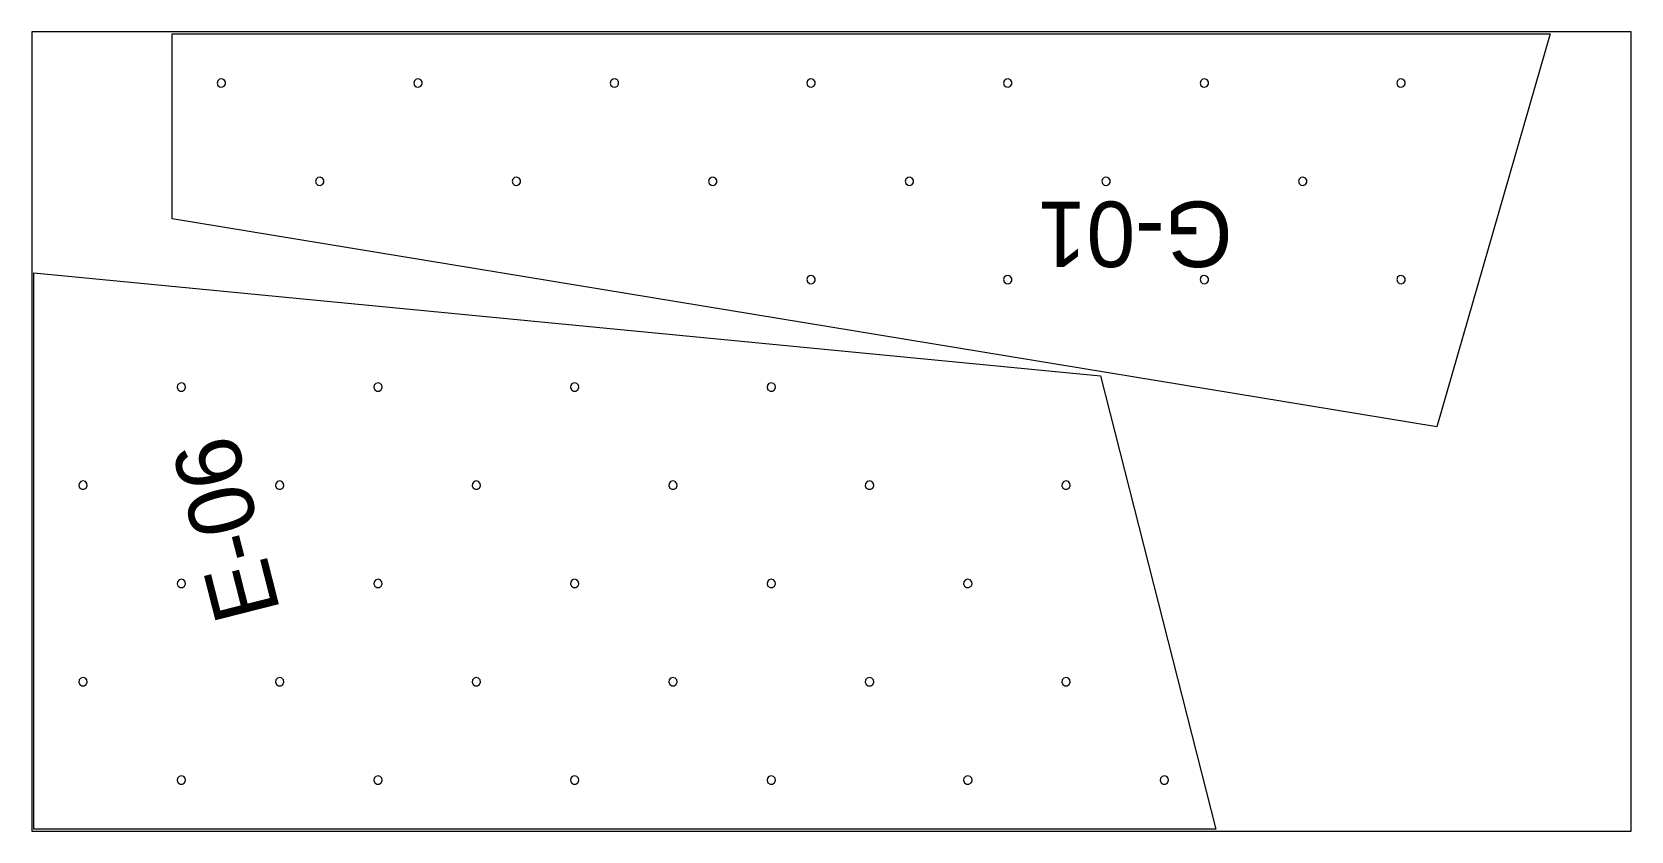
# Model space of a CAD drawing. Extents: x 0 to 287620, y 0 to 1220.
# Drawn here: x 223440 to 225880, y 0 to 1220 of the extents above; entities that cross this region are included whole.
import ezdxf

# ---------------------------------------------------------------- set-up
doc = ezdxf.new("R2010")
doc.units = 0
doc.header["$MEASUREMENT"] = 0
for name, color, linetype, lineweight in [('CUSTOM', 7, 'CONTINUOUS', 0), ('drilling', 7, 'CONTINUOUS', 0), ('FINAL', 7, 'CONTINUOUS', 0)]:
    doc.layers.add(name, color=color, linetype=linetype, lineweight=lineweight)

msp = doc.modelspace()

# ---------------------------------------------------------------- texts
at = {"layer": 'Final', "lineweight": 0}
for s, rotation, p in [('G-01', 180, (225272, 961.1)), ('E-06', 104.264, (223819.4, 335.8))]:
    msp.add_text(s, height=100, rotation=rotation, dxfattribs=at).set_placement(p)

# ---------------------------------------------------------------- linework, layer by layer
at = {"layer": 'CUSTOM', "lineweight": 0}
msp.add_lwpolyline([(223440, 0), (225880, 0), (225880, 1220), (223440, 1220)], close=True, dxfattribs=at)
at = {"layer": 'drilling', "lineweight": 0}
for points in [[(223722.5, 1142), (223723.5, 1138.5), (223726.3, 1136.1), (223729.9, 1135.6), (223733.2, 1137.1), (223735.2, 1140.2), (223735.2, 1143.8), (223733.2, 1146.9), (223729.9, 1148.4), (223726.3, 1147.9), (223723.5, 1145.5)], [(224022.5, 1142), (224023.5, 1138.5), (224026.3, 1136.1), (224029.9, 1135.6), (224033.2, 1137.1), (224035.2, 1140.2), (224035.2, 1143.8), (224033.2, 1146.9), (224029.9, 1148.4), (224026.3, 1147.9), (224023.5, 1145.5)], [(224322.5, 1142), (224323.5, 1138.5), (224326.3, 1136.1), (224329.9, 1135.6), (224333.2, 1137.1), (224335.2, 1140.2), (224335.2, 1143.8), (224333.2, 1146.9), (224329.9, 1148.4), (224326.3, 1147.9), (224323.5, 1145.5)], [(224622.5, 1142), (224623.5, 1138.5), (224626.3, 1136.1), (224629.9, 1135.6), (224633.2, 1137.1), (224635.2, 1140.2), (224635.2, 1143.8), (224633.2, 1146.9), (224629.9, 1148.4), (224626.3, 1147.9), (224623.5, 1145.5)], [(224922.5, 1142), (224923.5, 1138.5), (224926.3, 1136.1), (224929.9, 1135.6), (224933.2, 1137.1), (224935.2, 1140.2), (224935.2, 1143.8), (224933.2, 1146.9), (224929.9, 1148.4), (224926.3, 1147.9), (224923.5, 1145.5)], [(225222.5, 1142), (225223.5, 1138.5), (225226.3, 1136.1), (225229.9, 1135.6), (225233.2, 1137.1), (225235.2, 1140.2), (225235.2, 1143.8), (225233.2, 1146.9), (225229.9, 1148.4), (225226.3, 1147.9), (225223.5, 1145.5)], [(225522.5, 1142), (225523.5, 1138.5), (225526.3, 1136.1), (225529.9, 1135.6), (225533.2, 1137.1), (225535.2, 1140.2), (225535.2, 1143.8), (225533.2, 1146.9), (225529.9, 1148.4), (225526.3, 1147.9), (225523.5, 1145.5)], [(223872.5, 992), (223873.5, 988.5), (223876.3, 986.1), (223879.9, 985.6), (223883.2, 987.1), (223885.2, 990.2), (223885.2, 993.8), (223883.2, 996.9), (223879.9, 998.4), (223876.3, 997.9), (223873.5, 995.5)], [(224172.5, 992), (224173.5, 988.5), (224176.3, 986.1), (224179.9, 985.6), (224183.2, 987.1), (224185.2, 990.2), (224185.2, 993.8), (224183.2, 996.9), (224179.9, 998.4), (224176.3, 997.9), (224173.5, 995.5)], [(224472.5, 992), (224473.5, 988.5), (224476.3, 986.1), (224479.9, 985.6), (224483.2, 987.1), (224485.2, 990.2), (224485.2, 993.8), (224483.2, 996.9), (224479.9, 998.4), (224476.3, 997.9), (224473.5, 995.5)], [(224772.5, 992), (224773.5, 988.5), (224776.3, 986.1), (224779.9, 985.6), (224783.2, 987.1), (224785.2, 990.2), (224785.2, 993.8), (224783.2, 996.9), (224779.9, 998.4), (224776.3, 997.9), (224773.5, 995.5)], [(225072.5, 992), (225073.5, 988.5), (225076.3, 986.1), (225079.9, 985.6), (225083.2, 987.1), (225085.2, 990.2), (225085.2, 993.8), (225083.2, 996.9), (225079.9, 998.4), (225076.3, 997.9), (225073.5, 995.5)], [(225372.5, 992), (225373.5, 988.5), (225376.3, 986.1), (225379.9, 985.6), (225383.2, 987.1), (225385.2, 990.2), (225385.2, 993.8), (225383.2, 996.9), (225379.9, 998.4), (225376.3, 997.9), (225373.5, 995.5)], [(224622.5, 842), (224623.5, 838.5), (224626.3, 836.1), (224629.9, 835.6), (224633.2, 837.1), (224635.2, 840.2), (224635.2, 843.8), (224633.2, 846.9), (224629.9, 848.4), (224626.3, 847.9), (224623.5, 845.5)], [(224922.5, 842), (224923.5, 838.5), (224926.3, 836.1), (224929.9, 835.6), (224933.2, 837.1), (224935.2, 840.2), (224935.2, 843.8), (224933.2, 846.9), (224929.9, 848.4), (224926.3, 847.9), (224923.5, 845.5)], [(225222.5, 842), (225223.5, 838.5), (225226.3, 836.1), (225229.9, 835.6), (225233.2, 837.1), (225235.2, 840.2), (225235.2, 843.8), (225233.2, 846.9), (225229.9, 848.4), (225226.3, 847.9), (225223.5, 845.5)], [(225522.5, 842), (225523.5, 838.5), (225526.3, 836.1), (225529.9, 835.6), (225533.2, 837.1), (225535.2, 840.2), (225535.2, 843.8), (225533.2, 846.9), (225529.9, 848.4), (225526.3, 847.9), (225523.5, 845.5)], [(223668, 684.5), (223664.5, 683.5), (223662.1, 680.7), (223661.6, 677.1), (223663.1, 673.7), (223666.2, 671.8), (223669.8, 671.8), (223672.9, 673.7), (223674.4, 677.1), (223673.9, 680.7), (223671.5, 683.5)], [(223968, 684.5), (223964.5, 683.5), (223962.1, 680.7), (223961.6, 677.1), (223963.1, 673.7), (223966.2, 671.8), (223969.8, 671.8), (223972.9, 673.7), (223974.4, 677.1), (223973.9, 680.7), (223971.5, 683.5)], [(224268, 684.5), (224264.5, 683.5), (224262.1, 680.7), (224261.6, 677.1), (224263.1, 673.7), (224266.2, 671.8), (224269.8, 671.8), (224272.9, 673.7), (224274.4, 677.1), (224273.9, 680.7), (224271.5, 683.5)], [(224568, 684.5), (224564.5, 683.5), (224562.1, 680.7), (224561.6, 677.1), (224563.1, 673.7), (224566.2, 671.8), (224569.8, 671.8), (224572.9, 673.7), (224574.4, 677.1), (224573.9, 680.7), (224571.5, 683.5)], [(223518, 534.5), (223514.5, 533.5), (223512.1, 530.7), (223511.6, 527.1), (223513.1, 523.7), (223516.2, 521.8), (223519.8, 521.8), (223522.9, 523.7), (223524.4, 527.1), (223523.9, 530.7), (223521.5, 533.5)], [(223818, 534.5), (223814.5, 533.5), (223812.1, 530.7), (223811.6, 527.1), (223813.1, 523.7), (223816.2, 521.8), (223819.8, 521.8), (223822.9, 523.7), (223824.4, 527.1), (223823.9, 530.7), (223821.5, 533.5)], [(224118, 534.5), (224114.5, 533.5), (224112.1, 530.7), (224111.6, 527.1), (224113.1, 523.7), (224116.2, 521.8), (224119.8, 521.8), (224122.9, 523.7), (224124.4, 527.1), (224123.9, 530.7), (224121.5, 533.5)], [(224418, 534.5), (224414.5, 533.5), (224412.1, 530.7), (224411.6, 527.1), (224413.1, 523.7), (224416.2, 521.8), (224419.8, 521.8), (224422.9, 523.7), (224424.4, 527.1), (224423.9, 530.7), (224421.5, 533.5)], [(224718, 534.5), (224714.5, 533.5), (224712.1, 530.7), (224711.6, 527.1), (224713.1, 523.7), (224716.2, 521.8), (224719.8, 521.8), (224722.9, 523.7), (224724.4, 527.1), (224723.9, 530.7), (224721.5, 533.5)], [(225018, 534.5), (225014.5, 533.5), (225012.1, 530.7), (225011.6, 527.1), (225013.1, 523.7), (225016.2, 521.8), (225019.8, 521.8), (225022.9, 523.7), (225024.4, 527.1), (225023.9, 530.7), (225021.5, 533.5)], [(223668, 384.5), (223664.5, 383.5), (223662.1, 380.7), (223661.6, 377.1), (223663.1, 373.7), (223666.2, 371.8), (223669.8, 371.8), (223672.9, 373.7), (223674.4, 377.1), (223673.9, 380.7), (223671.5, 383.5)], [(223968, 384.5), (223964.5, 383.5), (223962.1, 380.7), (223961.6, 377.1), (223963.1, 373.7), (223966.2, 371.8), (223969.8, 371.8), (223972.9, 373.7), (223974.4, 377.1), (223973.9, 380.7), (223971.5, 383.5)], [(224268, 384.5), (224264.5, 383.5), (224262.1, 380.7), (224261.6, 377.1), (224263.1, 373.7), (224266.2, 371.8), (224269.8, 371.8), (224272.9, 373.7), (224274.4, 377.1), (224273.9, 380.7), (224271.5, 383.5)], [(224568, 384.5), (224564.5, 383.5), (224562.1, 380.7), (224561.6, 377.1), (224563.1, 373.7), (224566.2, 371.8), (224569.8, 371.8), (224572.9, 373.7), (224574.4, 377.1), (224573.9, 380.7), (224571.5, 383.5)], [(224868, 384.5), (224864.5, 383.5), (224862.1, 380.7), (224861.6, 377.1), (224863.1, 373.7), (224866.2, 371.8), (224869.8, 371.8), (224872.9, 373.7), (224874.4, 377.1), (224873.9, 380.7), (224871.5, 383.5)], [(223518, 234.5), (223514.5, 233.5), (223512.1, 230.7), (223511.6, 227.1), (223513.1, 223.7), (223516.2, 221.8), (223519.8, 221.8), (223522.9, 223.7), (223524.4, 227.1), (223523.9, 230.7), (223521.5, 233.5)], [(223818, 234.5), (223814.5, 233.5), (223812.1, 230.7), (223811.6, 227.1), (223813.1, 223.7), (223816.2, 221.8), (223819.8, 221.8), (223822.9, 223.7), (223824.4, 227.1), (223823.9, 230.7), (223821.5, 233.5)], [(224118, 234.5), (224114.5, 233.5), (224112.1, 230.7), (224111.6, 227.1), (224113.1, 223.7), (224116.2, 221.8), (224119.8, 221.8), (224122.9, 223.7), (224124.4, 227.1), (224123.9, 230.7), (224121.5, 233.5)], [(224418, 234.5), (224414.5, 233.5), (224412.1, 230.7), (224411.6, 227.1), (224413.1, 223.7), (224416.2, 221.8), (224419.8, 221.8), (224422.9, 223.7), (224424.4, 227.1), (224423.9, 230.7), (224421.5, 233.5)], [(224718, 234.5), (224714.5, 233.5), (224712.1, 230.7), (224711.6, 227.1), (224713.1, 223.7), (224716.2, 221.8), (224719.8, 221.8), (224722.9, 223.7), (224724.4, 227.1), (224723.9, 230.7), (224721.5, 233.5)], [(225018, 234.5), (225014.5, 233.5), (225012.1, 230.7), (225011.6, 227.1), (225013.1, 223.7), (225016.2, 221.8), (225019.8, 221.8), (225022.9, 223.7), (225024.4, 227.1), (225023.9, 230.7), (225021.5, 233.5)], [(223668, 84.5), (223664.5, 83.5), (223662.1, 80.7), (223661.6, 77.1), (223663.1, 73.7), (223666.2, 71.8), (223669.8, 71.8), (223672.9, 73.7), (223674.4, 77.1), (223673.9, 80.7), (223671.5, 83.5)], [(223968, 84.5), (223964.5, 83.5), (223962.1, 80.7), (223961.6, 77.1), (223963.1, 73.7), (223966.2, 71.8), (223969.8, 71.8), (223972.9, 73.7), (223974.4, 77.1), (223973.9, 80.7), (223971.5, 83.5)], [(224268, 84.5), (224264.5, 83.5), (224262.1, 80.7), (224261.6, 77.1), (224263.1, 73.7), (224266.2, 71.8), (224269.8, 71.8), (224272.9, 73.7), (224274.4, 77.1), (224273.9, 80.7), (224271.5, 83.5)], [(224568, 84.5), (224564.5, 83.5), (224562.1, 80.7), (224561.6, 77.1), (224563.1, 73.7), (224566.2, 71.8), (224569.8, 71.8), (224572.9, 73.7), (224574.4, 77.1), (224573.9, 80.7), (224571.5, 83.5)], [(224868, 84.5), (224864.5, 83.5), (224862.1, 80.7), (224861.6, 77.1), (224863.1, 73.7), (224866.2, 71.8), (224869.8, 71.8), (224872.9, 73.7), (224874.4, 77.1), (224873.9, 80.7), (224871.5, 83.5)], [(225168, 84.5), (225164.5, 83.5), (225162.1, 80.7), (225161.6, 77.1), (225163.1, 73.7), (225166.2, 71.8), (225169.8, 71.8), (225172.9, 73.7), (225174.4, 77.1), (225173.9, 80.7), (225171.5, 83.5)]]:
    msp.add_lwpolyline(points, close=True, dxfattribs=at)
at = {"layer": 'Final', "lineweight": 0}
for points in [[(223654, 934.7), (223654, 1217), (225756.6, 1217), (225583.5, 617)], [(225246.5, 3), (223443, 3), (223443, 852.3), (225070.6, 694.9)]]:
    msp.add_lwpolyline(points, close=True, dxfattribs=at)

msp.set_redraw_order([(e.dxf.handle, doc.entitydb.next_handle()) for e in msp.query("TEXT MTEXT ATTDEF DIMENSION ARC_DIMENSION")])  # texts and dimensions are drawn at this point

doc.saveas('drawing.dxf')
